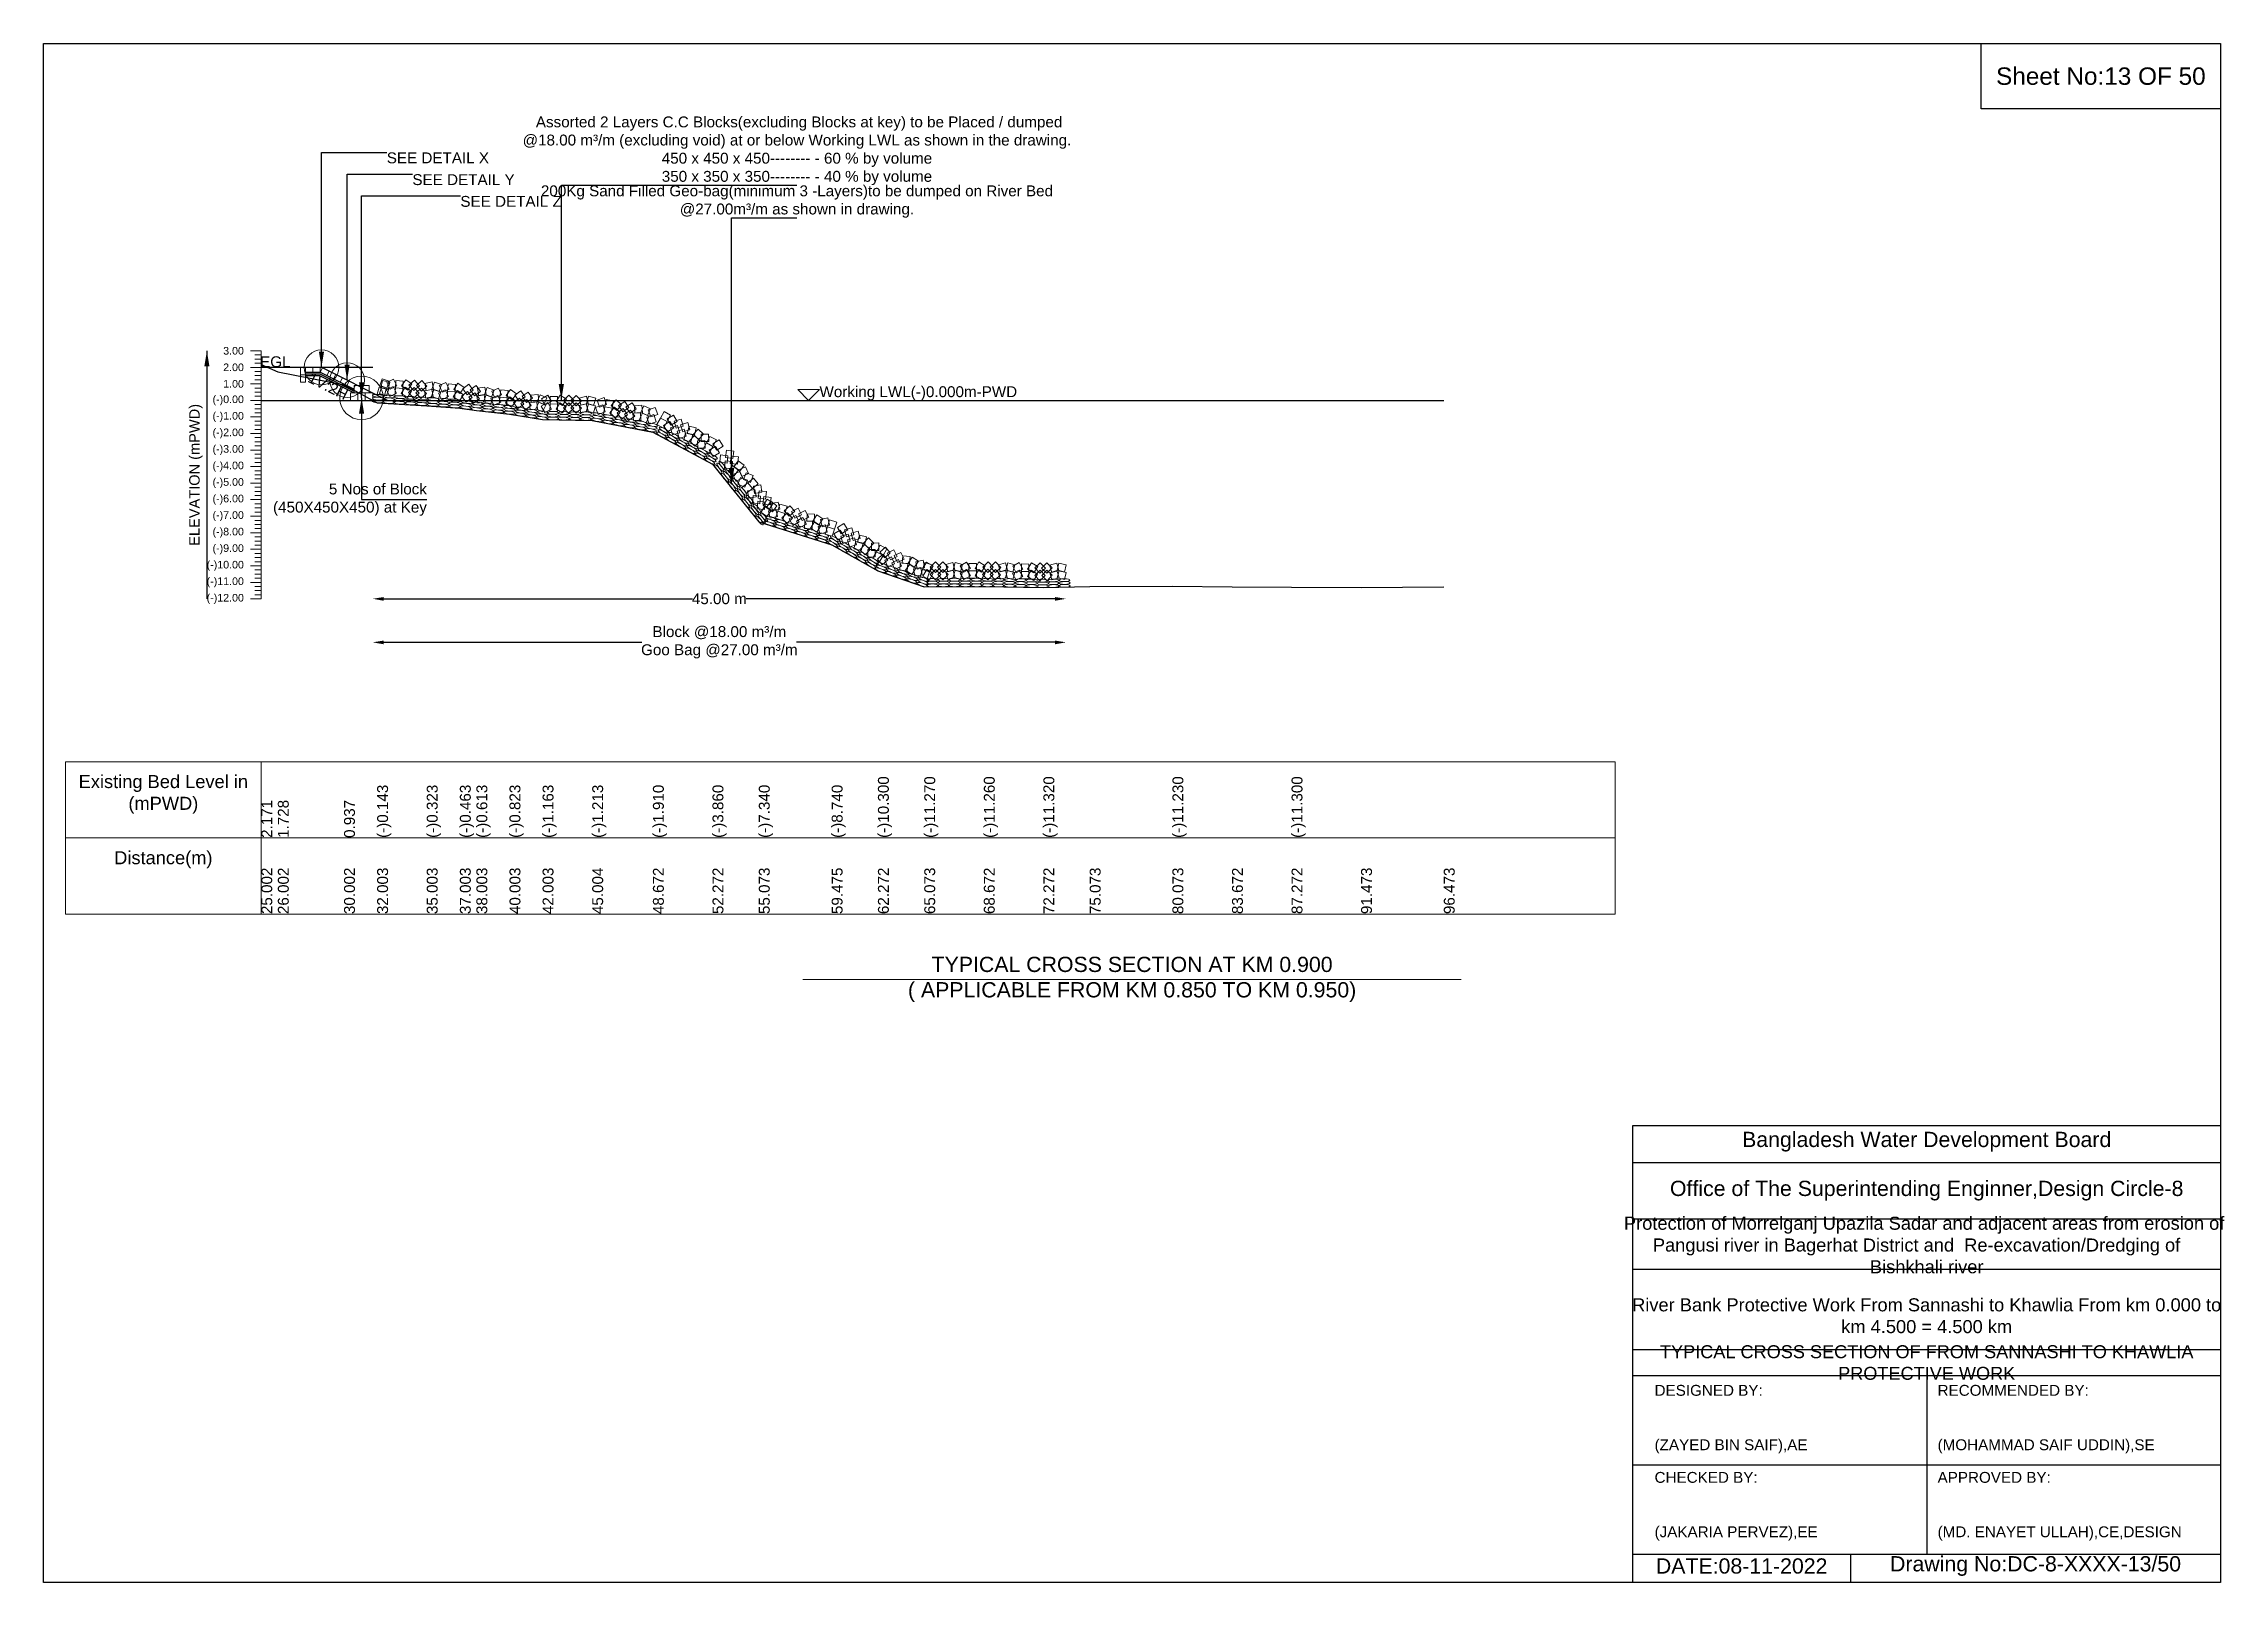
# Model space of a CAD drawing. Header units: inches. Extents: x 89000 to 1304432, y -10828 to 220529.
# Drawn here: x 338979 to 348996, y 163409 to 170480 of the extents above; entities that cross this region are included whole.
import ezdxf

# ---------------------------------------------------------------- set-up
doc = ezdxf.new("R2010")
doc.units = ezdxf.units.IN
doc.header["$LTSCALE"] = 7
doc.header["$MEASUREMENT"] = 0
for name, color, linetype, lineweight in [('Cross section Data Border', 7, 'Continuous', 9), ('Cross Section Labels', 7, 'Continuous', 9), ('Existing_Bed_Level for Xsection', 7, 'Continuous', 25), ('Long Section Labels', 7, 'Continuous', 9)]:
    doc.layers.add(name, color=color, linetype=linetype, lineweight=lineweight)
doc.styles.get("Standard").update_dxf_attribs({"font": 'arial.ttf'})
doc.dimstyles.new('Appron Lebeling Style', dxfattribs={"dimtxt": 50, "dimasz": 50, "dimexe": 0.18, "dimexo": 0.0625, "dimgap": 0.09, "dimtad": 0, "dimtih": 1, "dimtoh": 1, "dimdec": 4, "dimzin": 0, "dimdsep": 46, "dimtxsty": 'Standard', "dimcen": 0.09, "dimse1": 1, "dimse2": 1, "dimadec": 0, "dimazin": 0, "dimtfac": 1, "dimtdec": 4, "dimtofl": 0, "dimtmove": 0, "dimatfit": 3, "dimfxl": 1, "dimtolj": 1, "dimtzin": 0, "dimarcsym": 0})
doc.dimstyles.get("Standard").update_dxf_attribs({"dimtxt": 0.18, "dimasz": 0.18, "dimexe": 0.18, "dimexo": 0.0625, "dimgap": 0.09, "dimtad": 0, "dimtih": 1, "dimtoh": 1, "dimdec": 4, "dimzin": 0, "dimdsep": 46, "dimtxsty": 'Standard', "dimcen": 0.09, "dimadec": 0, "dimazin": 0, "dimtfac": 1, "dimtdec": 4, "dimtofl": 0, "dimtmove": 0, "dimatfit": 3, "dimfxl": 1, "dimtolj": 1, "dimtzin": 0, "dimarcsym": 0})

msp = doc.modelspace()

# ---------------------------------------------------------------- texts
at = {"attachment_point": 5}
for s, insert, char_height in [('Sheet No:13 OF 50', (348429.0225, 170330.18743), 80), ('Bangladesh Water Development Board', (347629.0225, 165434.18743), 70), ('Office of The Superintending Enginner,Design Circle-8', (347629.0225, 165209.18743), 70)]:
    msp.add_mtext(s, dxfattribs=dict(at, insert=insert, char_height=char_height))
for s, insert, char_height, width, attachment_point in [('Protection of Morrelganj Upazila Sadar and adjacent areas from erosion of  Pangusi river in Bagerhat District and  Re-excavation/Dredging of     Bishkhali river', (347629.0225, 164959.18743), 60, 2800, 5), ('River Bank Protective Work From Sannashi to Khawlia From km 0.000 to km 4.500 = 4.500 km', (347629.0225, 164634.18743), 60, 2700, 5), ('TYPICAL CROSS SECTION OF FROM SANNASHI TO KHAWLIA PROTECTIVE WORK', (347629.0225, 164419.18743), 59.5765532, 2800, 5), ('DESIGNED BY:^J^J^J(ZAYED BIN SAIF),AE', (346379.0225, 164159.18743), 50, 1400, 4), ('RECOMMENDED BY:^J^J^J(MOHAMMAD SAIF UDDIN),SE', (347679.0225, 164159.18743), 50, 1400, 4), ('CHECKED BY:^J^J^J(JAKARIA PERVEZ),EE', (346379.0225, 163759.18743), 50, 1400, 4), ('APPROVED BY:^J^J^J(MD. ENAYET ULLAH),CE,DESIGN', (347679.0225, 163759.18743), 50, 1400, 4), ('DATE:08-11-2022', (346779.0225, 163484.18743), 70, 1400, 5), ('Drawing No:DC-8-XXXX-13/50', (348129.0225, 163484.18743), 70, 2200, 5)]:
    msp.add_mtext(s, dxfattribs=dict(insert=insert, char_height=char_height, width=width, attachment_point=attachment_point))
at = {"layer": 'Cross section Data Border', "char_height": 60, "width": 800, "attachment_point": 5}
for s, insert in [('Existing Bed Level in (mPWD)', (339529.0225, 167030.18743)), ('Distance(m)', (339529.0225, 166730.18743))]:
    msp.add_mtext(s, dxfattribs=dict(at, insert=insert))
at = {"layer": 'Cross Section Labels'}
for s, insert, char_height, attachment_point in [(' Assorted 2 Layers C.C Blocks(excluding Blocks at key) to be Placed / dumped^J@18.00 m³/m (excluding void) at or below Working LWL as shown in the drawing.^J450 x 450 x 450-------- - 60 % by volume^J350 x 350 x 350-------- - 40 % by volume', (342439.59928, 169830.18743), 50, 8), ('SEE DETAIL X', (340555.34549, 169980.18743), 50, 1), ('SEE DETAIL Y', (340673.14549, 169880.18743), 50, 1), ('200Kg Sand Filled Geo-bag(minimum 3 -Layers)to be dumped on River Bed^J@27.00m³/m as shown in drawing.', (342439.59928, 169680.18743), 50, 8), ('SEE DETAIL Z', (340893.54549, 169780.18743), 50, 1), ('EGL', (340113.16314, 168992.50743), 50, 9), ('Working LWL(-)0.000m-PWD', (342542.94549, 168840.50743), 50, 7), ('5 Nos of Block ^J(450X450X450) at Key', (340739.64549, 168384.50743), 50, 6), ('TYPICAL CROSS SECTION AT KM 0.900^J( APPLICABLE FROM KM 0.850 TO KM 0.950)', (343979.0225, 166180.18743), 70, 5)]:
    msp.add_mtext(s, dxfattribs=dict(at, insert=insert, char_height=char_height, attachment_point=attachment_point))
at = {"layer": 'Cross Section Labels', "insert": (340297.25137, 168929.06919), "char_height": 50, "attachment_point": 2, "rotation": 333.434948823}
msp.add_mtext('1V:2H', dxfattribs=at)
at = {"layer": 'Long Section Labels', "char_height": 35, "attachment_point": 6}
for s, insert in [('3.00', (339899.0225, 169068.50743)), ('2.00', (339899.0225, 168992.50743)), ('1.00', (339899.0225, 168916.50743)), ('(-)0.00', (339899.0225, 168840.50743)), ('(-)1.00', (339899.0225, 168764.50743)), ('(-)2.00', (339899.0225, 168688.50743)), ('(-)3.00', (339899.0225, 168612.50743)), ('(-)4.00', (339899.0225, 168536.50743)), ('(-)5.00', (339899.0225, 168460.50743)), ('(-)6.00', (339899.0225, 168384.50743)), ('(-)7.00', (339899.0225, 168308.50743)), ('(-)8.00', (339899.0225, 168232.50743)), ('(-)10.00', (339899.0225, 168080.50743)), ('(-)9.00', (339899.0225, 168156.50743)), ('(-)11.00', (339899.0225, 168004.50743)), ('(-)12.00', (339899.0225, 167928.50743))]:
    msp.add_mtext(s, dxfattribs=dict(at, insert=insert))
at = {"layer": 'Long Section Labels', "rotation": 90}
for s, insert, char_height, attachment_point in [('ELEVATION (mPWD)', (339679.0225, 168498.50743), 48, 5), ('(-)10.300', (342811.57467, 166830.18743), 50, 1), ('(-)11.270', (343024.38896, 166830.18743), 50, 1), ('(-)11.270', (343024.38896, 166830.18743), 50, 1), ('(-)11.270', (343024.38896, 166830.18743), 50, 1), ('(-)11.260', (343297.95806, 166830.18743), 50, 1), ('(-)11.260', (343297.95806, 166830.18743), 50, 1), ('(-)11.320', (343571.5723, 166830.18743), 50, 1), ('(-)11.320', (343571.5723, 166830.18743), 50, 1), ('(-)11.230', (344164.38306, 166830.18743), 50, 1), ('(-)11.300', (344711.56975, 166830.18743), 50, 1), ('2.171', (339979.0225, 166830.18743), 50, 1), ('1.728', (340055.01034, 166830.18743), 50, 1), ('0.937', (340359.05293, 166830.18743), 50, 1), ('(-)0.143', (340511.07424, 166830.18743), 50, 1), ('(-)0.323', (340739.08337, 166830.18743), 50, 1), ('(-)0.463', (340891.10467, 166830.18743), 50, 1), ('(-)0.613', (340967.09251, 166830.18743), 50, 1), ('(-)0.823', (341119.11381, 166830.18743), 50, 1), ('(-)1.163', (341271.13511, 166830.18743), 50, 1), ('(-)1.213', (341499.14425, 166830.18743), 50, 1), ('(-)1.910', (341777.95829, 166830.18743), 50, 1), ('(-)3.860', (342051.57796, 166830.18743), 50, 1), ('(-)7.340', (342264.39468, 166830.18743), 50, 1), ('(-)8.740', (342598.9635, 166830.18743), 50, 1), ('25.002', (339979.0225, 166480.18743), 50, 1), ('26.002', (340055.01034, 166480.18743), 50, 1), ('30.002', (340359.05293, 166480.18743), 50, 1), ('32.003', (340511.07424, 166480.18743), 50, 1), ('35.003', (340739.08337, 166480.18743), 50, 1), ('37.003', (340891.10467, 166480.18743), 50, 1), ('38.003', (340967.09251, 166480.18743), 50, 1), ('40.003', (341119.11381, 166480.18743), 50, 1), ('42.003', (341271.13511, 166480.18743), 50, 1), ('45.004', (341499.14425, 166480.18743), 50, 1), ('48.672', (341777.95829, 166480.18743), 50, 1), ('52.272', (342051.57796, 166480.18743), 50, 1), ('55.073', (342264.39468, 166480.18743), 50, 1), ('59.475', (342598.9635, 166480.18743), 50, 1), ('62.272', (342811.57467, 166480.18743), 50, 1), ('65.073', (343024.38896, 166480.18743), 50, 1), ('68.672', (343297.95806, 166480.18743), 50, 1), ('72.272', (343571.5723, 166480.18743), 50, 1), ('75.073', (343784.38477, 166480.18743), 50, 1), ('80.073', (344164.38306, 166480.18743), 50, 1), ('83.672', (344437.95795, 166480.18743), 50, 1), ('87.272', (344711.56975, 166480.18743), 50, 1), ('91.473', (345030.83507, 166480.18743), 50, 1), ('96.473', (345410.83105, 166480.18743), 50, 1)]:
    msp.add_mtext(s, dxfattribs=dict(at, insert=insert, char_height=char_height, attachment_point=attachment_point))

# ---------------------------------------------------------------- blocks, each defined once
blk = doc.blocks.new('*D19')
at = {"layer": 'Cross Section Labels', "color": 0, "lineweight": -2, "transparency": 16777216}
for p, q in [((340541, 167929), (341959, 167929)), ((343625, 167929), (342206, 167929))]:
    blk.add_line(p, q, dxfattribs=at)
at = {"layer": 'Cross Section Labels', "color": 0, "transparency": 16777216}
for points in [[(340541, 167937), (340541, 167920), (340491, 167929)], [(343625, 167937), (343625, 167920), (343675, 167929)]]:
    blk.add_solid(points, dxfattribs=at)
at = {"layer": 'Defpoints', "color": 0, "transparency": 16777216}
for p in [(340491, 168841), (343675, 167982), (343675, 167929)]:
    blk.add_point(p, dxfattribs=at)
at = {"layer": 'Cross Section Labels', "color": 0, "transparency": 16777216, "insert": (342083, 167929), "char_height": 50, "attachment_point": 5}
blk.add_mtext('\\A1;45.00 m', dxfattribs=at)
blk = doc.blocks.new('*D20')
at = {"layer": 'Cross Section Labels', "color": 0, "lineweight": -2, "transparency": 16777216}
for p, q in [((340541, 167729), (341727, 167729)), ((343625, 167729), (342438, 167729))]:
    blk.add_line(p, q, dxfattribs=at)
at = {"layer": 'Cross Section Labels', "color": 0, "transparency": 16777216}
for points in [[(340541, 167737), (340541, 167720), (340491, 167729)], [(343625, 167737), (343625, 167720), (343675, 167729)]]:
    blk.add_solid(points, dxfattribs=at)
at = {"layer": 'Defpoints', "color": 0, "transparency": 16777216}
for p in [(340491, 168841), (343675, 167982), (343675, 167729)]:
    blk.add_point(p, dxfattribs=at)
at = {"layer": 'Cross Section Labels', "color": 0, "transparency": 16777216, "insert": (342083, 167729), "char_height": 50, "attachment_point": 5}
blk.add_mtext('\\A1;Block @18.00 m³/m ^JGoo Bag @27.00 m³/m ', dxfattribs=at)

# ---------------------------------------------------------------- dimensions: what is measured, and where the dimension line sits
at = {"layer": 'Cross Section Labels'}
for base, text, picture, middle in [((343674.5167, 167928.50743), '45.00 m', '*D19', (342082.7311, 167928.50743)), ((343674.5167, 167728.50743), 'Block @18.00 m³/m ^JGoo Bag @27.00 m³/m ', '*D20', (342082.7311, 167728.50743))]:
    dim = msp.add_linear_dim(base=base, p1=(340490.94549, 168840.50743), p2=(343674.5167, 167982.39325), text=text, dimstyle='Appron Lebeling Style', dxfattribs=at)
    dim.commit()
    dim.dimension.update_dxf_attribs({"geometry": picture, "text_midpoint": middle})

# ---------------------------------------------------------------- linework, layer by layer
for points in [[(338979.0225, 170480.18743), (348979.0225, 170480.18743), (348979.0225, 163409.18743), (338979.0225, 163409.18743)], [(347879.0225, 170480.18743), (348979.0225, 170480.18743), (348979.0225, 170180.18743), (347879.0225, 170180.18743)]]:
    msp.add_lwpolyline(points, close=True)
for points in [[(346279.0225, 163409.18743), (346279.0225, 165509.18743), (348979.0225, 165509.18743)], [(346279.0225, 165339.18743), (348979.0225, 165339.18743)], [(346279.0225, 165079.18743), (348979.0225, 165079.18743)], [(346279.0225, 164849.18743), (348979.0225, 164849.18743)], [(346279.0225, 164479.18743), (348979.0225, 164479.18743)], [(346279.0225, 164359.18743), (348979.0225, 164359.18743)], [(347629.0225, 164359.18743), (347629.0225, 163539.18743)], [(346279.0225, 163949.18743), (348979.0225, 163949.18743)], [(346279.0225, 163539.18743), (348979.0225, 163539.18743)], [(347279.0225, 163539.18743), (347279.0225, 163409.18743)]]:
    msp.add_lwpolyline(points)
at = {"layer": 'Cross section Data Border'}
msp.add_lwpolyline([(339079.0225, 167180.18743), (346198.33345, 167180.18743), (346198.33345, 166480.18743), (339079.0225, 166480.18743)], close=True, dxfattribs=at)
for points in [[(339979.0225, 167180.18743), (339979.0225, 166480.18743)], [(339079.0225, 166830.18743), (346198.33345, 166830.18743)]]:
    msp.add_lwpolyline(points, dxfattribs=at)
at = {"layer": 'Cross Section Labels'}
msp.add_lwpolyline([(342492.94549, 168840.50743), (342542.94549, 168890.50743), (342442.94549, 168890.50743)], close=True, dxfattribs=at)
msp.add_lwpolyline([(342467.0225, 166180.18743), (343979.0225, 166180.18743), (345491.0225, 166180.18743)], dxfattribs=at)
for centre, radius in [((340255.34549, 168992.50743), 80), ((340373.14549, 168933.60743), 80), ((340439.64549, 168851.90743), 100)]:
    msp.add_circle(centre, radius, dxfattribs=at)
at = {"layer": 'Existing_Bed_Level for Xsection'}
for points in [[(339979.0225, 169005.50343), (340055.01034, 168971.83543), (340359.05293, 168911.71943), (340511.07424, 168829.63943), (340739.08337, 168815.95943), (340891.10467, 168805.31943), (340967.09251, 168793.91943), (341119.11381, 168777.95943), (341271.13511, 168752.11943), (341499.14425, 168748.31943), (341777.95829, 168695.34743), (342051.57796, 168547.14743), (342264.39468, 168282.66743), (342598.9635, 168176.26743), (342811.57467, 168057.70743), (343024.38896, 167983.98743), (343297.95806, 167984.74743), (343571.5723, 167980.18743), (343784.38477, 167984.74743), (344164.38306, 167987.02743), (344437.95795, 167983.98743), (344711.56975, 167981.70743), (345030.83507, 167980.18743), (345410.83105, 167983.98743)], [(340490.94549, 168992.50743), (339979.0225, 168992.50743)], [(340559.34549, 168840.50743), (340260.15961, 168990.10037), (340255.34549, 168992.50743), (340249.96314, 168992.50743), (340181.56314, 168992.50743)], [(340181.56314, 168969.70743), (340249.96314, 168969.70743), (340405.44549, 168891.96625)], [(340181.56314, 168962.10743), (340248.16902, 168962.10743), (340405.44549, 168883.46919)], [(340181.56314, 168954.50743), (340246.37491, 168954.50743), (340405.44549, 168874.97214)], [(339979.0225, 168840.50743), (345410.83105, 168840.50743)]]:
    msp.add_lwpolyline(points, dxfattribs=at)
at = {"layer": 'Long Section Labels'}
for points in [[(339979.0225, 169068.50743), (339929.0225, 169068.50743)], [(339979.0225, 169049.50743), (339949.0225, 169049.50743)], [(339979.0225, 169030.50743), (339949.0225, 169030.50743)], [(339979.0225, 169011.50743), (339949.0225, 169011.50743)], [(339979.0225, 167928.50743), (339979.0225, 168004.50743), (339979.0225, 168080.50743), (339979.0225, 168156.50743), (339979.0225, 168232.50743), (339979.0225, 168308.50743), (339979.0225, 168384.50743), (339979.0225, 168460.50743), (339979.0225, 168536.50743), (339979.0225, 168612.50743), (339979.0225, 168688.50743), (339979.0225, 168764.50743), (339979.0225, 168840.50743), (339979.0225, 168916.50743), (339979.0225, 168992.50743), (339979.0225, 169068.50743)], [(339979.0225, 168992.50743), (339929.0225, 168992.50743)], [(339979.0225, 168916.50743), (339929.0225, 168916.50743)], [(339979.0225, 168973.50743), (339949.0225, 168973.50743)], [(339979.0225, 168954.50743), (339949.0225, 168954.50743)], [(339979.0225, 168935.50743), (339949.0225, 168935.50743)], [(339979.0225, 168897.50743), (339949.0225, 168897.50743)], [(339979.0225, 168840.50743), (339929.0225, 168840.50743)], [(339979.0225, 168878.50743), (339949.0225, 168878.50743)], [(339979.0225, 168859.50743), (339949.0225, 168859.50743)], [(339979.0225, 168821.50743), (339949.0225, 168821.50743)], [(339979.0225, 168802.50743), (339949.0225, 168802.50743)], [(339979.0225, 168764.50743), (339929.0225, 168764.50743)], [(339979.0225, 168783.50743), (339949.0225, 168783.50743)], [(339979.0225, 168745.50743), (339949.0225, 168745.50743)], [(339979.0225, 168726.50743), (339949.0225, 168726.50743)], [(339979.0225, 168707.50743), (339949.0225, 168707.50743)], [(339979.0225, 168688.50743), (339929.0225, 168688.50743)], [(339979.0225, 168612.50743), (339929.0225, 168612.50743)], [(339979.0225, 168669.50743), (339949.0225, 168669.50743)], [(339979.0225, 168650.50743), (339949.0225, 168650.50743)], [(339979.0225, 168631.50743), (339949.0225, 168631.50743)], [(339979.0225, 168593.50743), (339949.0225, 168593.50743)], [(339979.0225, 168536.50743), (339929.0225, 168536.50743)], [(339979.0225, 168574.50743), (339949.0225, 168574.50743)], [(339979.0225, 168555.50743), (339949.0225, 168555.50743)], [(339979.0225, 168517.50743), (339949.0225, 168517.50743)], [(339979.0225, 168498.50743), (339949.0225, 168498.50743)], [(339979.0225, 168460.50743), (339929.0225, 168460.50743)], [(339979.0225, 168479.50743), (339949.0225, 168479.50743)], [(339979.0225, 168441.50743), (339949.0225, 168441.50743)], [(339979.0225, 168422.50743), (339949.0225, 168422.50743)], [(339979.0225, 168403.50743), (339949.0225, 168403.50743)], [(339979.0225, 168384.50743), (339929.0225, 168384.50743)], [(339979.0225, 168308.50743), (339929.0225, 168308.50743)], [(339979.0225, 168365.50743), (339949.0225, 168365.50743)], [(339979.0225, 168346.50743), (339949.0225, 168346.50743)], [(339979.0225, 168327.50743), (339949.0225, 168327.50743)], [(339979.0225, 168232.50743), (339929.0225, 168232.50743)], [(339979.0225, 168289.50743), (339949.0225, 168289.50743)], [(339979.0225, 168270.50743), (339949.0225, 168270.50743)], [(339979.0225, 168251.50743), (339949.0225, 168251.50743)], [(339979.0225, 168213.50743), (339949.0225, 168213.50743)], [(339979.0225, 168194.50743), (339949.0225, 168194.50743)], [(339979.0225, 168156.50743), (339929.0225, 168156.50743)], [(339979.0225, 168175.50743), (339949.0225, 168175.50743)], [(339979.0225, 168137.50743), (339949.0225, 168137.50743)], [(339979.0225, 168118.50743), (339949.0225, 168118.50743)], [(339979.0225, 168099.50743), (339949.0225, 168099.50743)], [(339979.0225, 168080.50743), (339929.0225, 168080.50743)], [(339979.0225, 168004.50743), (339929.0225, 168004.50743)], [(339979.0225, 168061.50743), (339949.0225, 168061.50743)], [(339979.0225, 168042.50743), (339949.0225, 168042.50743)], [(339979.0225, 168023.50743), (339949.0225, 168023.50743)], [(339979.0225, 167928.50743), (339929.0225, 167928.50743)], [(339979.0225, 167985.50743), (339949.0225, 167985.50743)], [(339979.0225, 167966.50743), (339949.0225, 167966.50743)], [(339979.0225, 167947.50743), (339949.0225, 167947.50743)]]:
    msp.add_lwpolyline(points, dxfattribs=at)
for points in [[(340181.56314, 168992.50743), (340158.76314, 168992.50743), (340158.76314, 168958.30743), (340181.56314, 168958.30743)], [(340181.56314, 168958.30743), (340158.76314, 168958.30743), (340158.76314, 168924.10743), (340181.56314, 168924.10743)], [(340215.76314, 168992.50743), (340181.56314, 168992.50743), (340181.56314, 168969.70743), (340215.76314, 168969.70743)], [(340249.96314, 168992.50743), (340215.76314, 168992.50743), (340215.76314, 168969.70743), (340249.96314, 168969.70743)], [(340290.74902, 168974.80566), (340260.15961, 168990.10037), (340249.96314, 168969.70743), (340280.55255, 168954.41272)], [(340321.33843, 168959.51096), (340290.74902, 168974.80566), (340280.55255, 168954.41272), (340311.14196, 168939.11802)], [(340351.92784, 168944.21625), (340321.33843, 168959.51096), (340311.14196, 168939.11802), (340341.73137, 168923.82331)], [(340382.51725, 168928.92155), (340351.92784, 168944.21625), (340341.73137, 168923.82331), (340372.32078, 168908.52861)], [(340413.10666, 168913.62684), (340382.51725, 168928.92155), (340372.32078, 168908.52861), (340402.91019, 168893.2339)], [(340439.64549, 168908.90743), (340405.44549, 168908.90743), (340405.44549, 168874.70743), (340439.64549, 168874.70743)], [(340473.84549, 168908.90743), (340439.64549, 168908.90743), (340439.64549, 168874.70743), (340473.84549, 168874.70743)], [(340553.11851, 168894.22437), (340519.84325, 168902.12355), (340511.94407, 168868.84829), (340545.21933, 168860.94911)], [(340564.42523, 168894.50801), (340531.98215, 168905.32868), (340521.16148, 168872.88561), (340553.60455, 168862.06493)], [(340566.47346, 168928.64662), (340534.03039, 168939.46729), (340523.20971, 168907.02422), (340555.65279, 168896.20354)], [(340569.36684, 168924.31809), (340536.09158, 168932.21727), (340528.1924, 168898.94201), (340561.46766, 168891.04283)], [(340584.59247, 168904.58624), (340553.99429, 168889.30908), (340569.27146, 168858.7109), (340599.86963, 168873.98807)], [(340586.6407, 168938.72485), (340556.04253, 168923.44769), (340571.31969, 168892.84951), (340601.91787, 168908.12668)], [(340629.164, 168895.64552), (340595.02538, 168897.69376), (340592.97715, 168863.55515), (340627.11576, 168861.50691)], [(340631.21223, 168929.78414), (340597.07362, 168931.83237), (340595.02538, 168897.69376), (340629.164, 168895.64552)], [(340668.89823, 168882.41512), (340640.34617, 168901.24115), (340621.52013, 168872.68909), (340650.0722, 168853.86305)], [(340670.94647, 168916.55373), (340642.3944, 168935.37976), (340623.56837, 168906.8277), (340652.12043, 168888.00166)], [(340680.80573, 168899.64293), (340655.20873, 168876.9618), (340677.88986, 168851.3648), (340703.48686, 168874.04594)], [(340682.85396, 168933.78154), (340657.25696, 168911.10041), (340679.9381, 168885.50341), (340705.53509, 168908.18455)], [(340737.62662, 168872.01692), (340714.92511, 168897.59585), (340689.34619, 168874.89434), (340712.0477, 168849.31541)], [(340739.67486, 168906.15553), (340716.97335, 168931.73446), (340691.39442, 168909.03295), (340714.09593, 168883.45403)], [(340764.08437, 168925.48672), (340730.51362, 168918.95643), (340737.04391, 168885.38568), (340770.61466, 168891.91597)], [(340806.41906, 168913.6438), (340774.08526, 168924.78676), (340762.9423, 168892.45296), (340795.2761, 168881.31)], [(340826.68558, 168923.52086), (340795.93691, 168908.54892), (340810.90886, 168877.80025), (340841.65753, 168892.77219)], [(340871.16594, 168914.13709), (340837.0494, 168916.52491), (340834.66158, 168882.40837), (340868.77812, 168880.02055)], [(340910.76657, 168900.51197), (340882.40324, 168919.62117), (340863.29403, 168891.25785), (340891.65736, 168872.14864)], [(340931.61252, 168914.76382), (340904.10113, 168894.44724), (340924.41771, 168866.93585), (340951.9291, 168887.25243)], [(340985.75346, 168882.19743), (340965.41498, 168909.69264), (340937.91978, 168889.35416), (340958.25825, 168861.85895)], [(341005.99412, 168901.45096), (340972.21688, 168896.09015), (340977.57769, 168862.31292), (341011.35492, 168867.67373)], [(341047.8921, 168888.14537), (341015.96467, 168900.4042), (341003.70584, 168868.47677), (341035.63327, 168856.21794)], [(341068.48933, 168897.31285), (341037.23939, 168883.41749), (341051.13475, 168852.16754), (341082.38469, 168866.0629)], [(340422.54549, 168874.70743), (340388.34549, 168874.70743), (340388.34549, 168840.50743), (340422.54549, 168840.50743)], [(340456.74549, 168874.70743), (340422.54549, 168874.70743), (340422.54549, 168840.50743), (340456.74549, 168840.50743)], [(340490.94549, 168874.70743), (340456.74549, 168874.70743), (340456.74549, 168840.50743), (340490.94549, 168840.50743)], [(340761.69655, 168891.37018), (340728.1258, 168884.83989), (340734.65608, 168851.26914), (340768.22684, 168857.79943)], [(340804.03123, 168879.52726), (340771.69744, 168890.67022), (340760.55448, 168858.33642), (340792.88828, 168847.19346)], [(340824.29776, 168889.40432), (340793.54909, 168874.43238), (340808.52103, 168843.68371), (340839.26971, 168858.65565)], [(340868.77812, 168880.02055), (340834.66158, 168882.40837), (340832.27376, 168848.29183), (340866.3903, 168845.90401)], [(340908.37874, 168866.39543), (340880.01542, 168885.50463), (340860.90621, 168857.14131), (340889.26954, 168838.0321)], [(340926.53849, 168880.94231), (340899.02709, 168860.62574), (340919.34367, 168833.11435), (340946.85506, 168853.43092)], [(340980.67942, 168848.37593), (340960.34094, 168875.87113), (340932.84574, 168855.53266), (340953.18422, 168828.03745)], [(341002.42324, 168867.43789), (340968.64601, 168862.07709), (340974.00682, 168828.29985), (341007.78405, 168833.66066)], [(341044.32123, 168854.1323), (341012.3938, 168866.39113), (341000.13497, 168834.4637), (341032.0624, 168822.20487)], [(341064.91846, 168863.29978), (341033.66852, 168849.40442), (341047.56388, 168818.15448), (341078.81382, 168832.04984)], [(341109.04621, 168852.37735), (341075.03314, 168855.94823), (341071.46227, 168821.93516), (341105.47534, 168818.36428)], [(341112.61708, 168886.39042), (341078.60401, 168889.9613), (341075.03314, 168855.94823), (341109.04621, 168852.37735)], [(341148.14991, 168837.38556), (341120.46713, 168857.46799), (341100.3847, 168829.78521), (341128.06748, 168809.70278)], [(341151.72078, 168871.39863), (341124.038, 168891.48105), (341103.95558, 168863.79828), (341131.63835, 168843.71585)], [(341165.57973, 168851.25244), (341137.67833, 168831.47487), (341157.45591, 168803.57348), (341185.3573, 168823.35105)], [(341171.31071, 168884.96884), (341143.40932, 168865.19127), (341163.18689, 168837.28988), (341191.08828, 168857.06745)], [(341219.07693, 168817.63905), (341199.27714, 168845.52468), (341171.39151, 168825.7249), (341191.19129, 168797.83927)], [(341224.80791, 168851.35545), (341205.00813, 168879.24109), (341177.1225, 168859.4413), (341196.92228, 168831.55567)], [(341244.37693, 168834.57487), (341210.32674, 168831.3773), (341213.52431, 168797.32711), (341247.5745, 168800.52468)], [(341250.10792, 168868.29127), (341216.05773, 168865.0937), (341219.2553, 168831.04351), (341253.30549, 168834.24108)], [(341285.34192, 168818.62651), (341254.26052, 168832.8949), (341239.99213, 168801.8135), (341271.07353, 168787.54511)], [(341291.0729, 168852.34291), (341259.99151, 168866.6113), (341245.72312, 168835.5299), (341276.80451, 168821.26152)], [(341294.84063, 168830.95063), (341264.93178, 168814.36446), (341281.51796, 168784.45562), (341311.4268, 168801.04179)], [(341295.41052, 168865.14588), (341265.50168, 168848.55971), (341282.08786, 168818.65087), (341311.9967, 168835.23704)], [(341339.75712, 168823.9459), (341305.56187, 168824.5158), (341304.99197, 168790.32055), (341339.18722, 168789.75065)], [(341340.32702, 168858.14116), (341306.13176, 168858.71105), (341305.56187, 168824.5158), (341339.75712, 168823.9459)], [(341380.02637, 168812.44629), (341350.68683, 168830.0199), (341333.11322, 168800.68037), (341362.45276, 168783.10676)], [(341380.59626, 168846.64154), (341351.25673, 168864.21515), (341333.68312, 168834.87562), (341363.02266, 168817.30201)], [(341391.17765, 168830.17296), (341366.58551, 168806.40604), (341390.35244, 168781.8139), (341414.94458, 168805.58083)], [(341391.74755, 168864.36821), (341367.15541, 168840.60129), (341390.92234, 168816.00915), (341415.51448, 168839.77608)], [(341449.14015, 168805.03018), (341425.35365, 168829.60339), (341400.78044, 168805.81688), (341424.56695, 168781.24368)], [(341449.71005, 168839.22543), (341425.92355, 168863.79864), (341401.35034, 168840.01214), (341425.13684, 168815.43893)], [(341471.59022, 168825.59487), (341438.41431, 168817.28831), (341446.72087, 168784.1124), (341479.89678, 168792.41896)], [(341472.16012, 168859.79012), (341438.98421, 168851.48356), (341447.29077, 168818.30765), (341480.46668, 168826.61421)], [(341514.49487, 168816.02035), (341481.61418, 168825.42781), (341472.20673, 168792.54712), (341505.08742, 168783.13966)], [(341515.06477, 168850.2156), (341482.18408, 168859.62306), (341472.77662, 168826.74237), (341505.65731, 168817.33492)], [(341547.08463, 168819.84351), (341514.78858, 168808.59162), (341526.04047, 168776.29557), (341558.33652, 168787.54746)], [(341553.46812, 168853.44249), (341521.17206, 168842.1906), (341532.42396, 168809.89454), (341564.72001, 168821.14644)], [(341590.15276, 168805.2938), (341556.55378, 168811.67729), (341550.1703, 168778.07831), (341583.76927, 168771.69483)], [(341596.53624, 168838.89278), (341562.93727, 168845.27626), (341556.55378, 168811.67729), (341590.15276, 168805.2938)], [(341627.87621, 168787.10605), (341601.95702, 168809.41828), (341579.64479, 168783.49909), (341605.56398, 168761.18686)], [(341634.2597, 168820.70503), (341608.34051, 168843.01726), (341586.02828, 168817.09807), (341611.94747, 168794.78584)], [(341641.88274, 168802.67535), (341613.60321, 168783.44235), (341632.83621, 168755.16283), (341661.11574, 168774.39583)], [(341648.26623, 168836.27433), (341619.9867, 168817.04133), (341639.2197, 168788.7618), (341667.49923, 168807.9948)], [(341694.71831, 168768.03126), (341675.4628, 168796.29546), (341647.19859, 168777.03995), (341666.45411, 168748.77575)], [(341701.1018, 168801.63024), (341681.84628, 168829.89444), (341653.58208, 168810.63893), (341672.83759, 168782.37472)], [(341726.72534, 168818.07245), (341692.61956, 168815.53552), (341695.15649, 168781.42975), (341729.26226, 168783.96667)], [(341767.37347, 168801.333), (341736.57451, 168816.2012), (341721.7063, 168785.40223), (341752.50527, 168770.53403)], [(341788.66094, 168808.7581), (341756.36489, 168797.50621), (341767.61678, 168765.21016), (341799.91283, 168776.46205)], [(341720.34185, 168784.47347), (341686.23608, 168781.93655), (341688.773, 168747.83077), (341722.87878, 168750.3677)], [(341760.98999, 168767.73402), (341730.19102, 168782.60223), (341715.32282, 168751.80326), (341746.12179, 168736.93505)], [(341782.27746, 168775.15913), (341749.98141, 168763.90723), (341761.2333, 168731.61118), (341793.52935, 168742.86308)], [(341842.93061, 168743.13112), (341812.85833, 168759.4191), (341796.57035, 168729.34682), (341826.64263, 168713.05884)], [(341859.21858, 168773.20339), (341829.14631, 168789.49137), (341812.85833, 168759.4191), (341842.93061, 168743.13112)], [(341873.34677, 168714.34379), (341855.42996, 168743.47501), (341826.29874, 168725.55819), (341844.21555, 168696.42698)], [(341889.63475, 168744.41606), (341871.71794, 168773.54728), (341842.58672, 168755.63047), (341860.50353, 168726.49925)], [(341891.42084, 168724.92274), (341858.63531, 168715.18882), (341868.36922, 168682.40329), (341901.15475, 168692.13721)], [(341907.70881, 168754.99501), (341874.92329, 168745.26109), (341884.6572, 168712.47557), (341917.44273, 168722.20948)], [(341931.2362, 168675.86616), (341921.47618, 168708.64393), (341888.69841, 168698.88391), (341898.45843, 168666.10614)], [(341947.52418, 168705.93844), (341937.76416, 168738.71621), (341904.98639, 168728.95618), (341914.74641, 168696.17842)], [(341976.93148, 168713.82023), (341943.66666, 168721.76326), (341935.72364, 168688.49844), (341968.98846, 168680.55541)], [(342010.57407, 168685.52435), (341985.74684, 168709.04559), (341962.2256, 168684.21836), (341987.05283, 168660.69712)], [(341960.64351, 168683.74795), (341927.37869, 168691.69098), (341919.43566, 168658.42616), (341952.70048, 168650.48313)], [(341994.28609, 168655.45208), (341969.45886, 168678.97331), (341945.93762, 168654.14608), (341970.76485, 168630.62484)], [(342016.82315, 168656.05998), (341982.63525, 168655.15012), (341983.54512, 168620.96222), (342017.73301, 168621.87209)], [(342033.11113, 168686.13226), (341998.92323, 168685.22239), (341999.8331, 168651.0345), (342034.02099, 168651.94436)], [(342053.43654, 168629.11527), (342023.36426, 168645.40325), (342007.07628, 168615.33097), (342037.14856, 168599.043)], [(342069.72451, 168659.18755), (342039.65224, 168675.47552), (342023.36426, 168645.40325), (342053.43654, 168629.11527)], [(342083.8527, 168600.32794), (342065.93589, 168629.45916), (342036.80467, 168611.54235), (342054.72148, 168582.41113)], [(342100.14068, 168630.40022), (342082.22387, 168659.53143), (342053.09265, 168641.61462), (342071.00946, 168612.4834)], [(342149.30193, 168607.93296), (342115.302, 168611.62686), (342111.60811, 168577.62693), (342145.60803, 168573.93303)], [(342122.65691, 168586.49275), (342088.65698, 168590.18665), (342084.96308, 168556.18672), (342118.96301, 168552.49282)], [(342140.41822, 168525.85987), (342144.08504, 168559.86273), (342110.08219, 168563.52955), (342106.41536, 168529.52669)], [(342170.58661, 168521.76343), (342142.97667, 168541.94588), (342122.79422, 168514.33594), (342150.40416, 168494.15349)], [(342167.06325, 168547.30008), (342170.73007, 168581.30294), (342136.72721, 168584.96976), (342133.06039, 168550.9669)], [(342190.6787, 168482.66371), (342176.87157, 168513.95274), (342145.58254, 168500.1456), (342159.38968, 168468.85658)], [(342197.23163, 168543.20364), (342169.62169, 168563.38609), (342149.43925, 168535.77615), (342177.04919, 168515.5937)], [(342217.32373, 168504.10392), (342203.51659, 168535.39295), (342172.22757, 168521.58581), (342186.03471, 168490.29679)], [(342238.34443, 168495.95415), (342206.46155, 168508.32841), (342194.08729, 168476.44553), (342225.97017, 168464.07128)], [(342211.6994, 168474.51394), (342179.81653, 168486.8882), (342167.44227, 168455.00532), (342199.32514, 168442.63107)], [(342235.05366, 168435.5122), (342213.61345, 168462.15722), (342186.96843, 168440.71701), (342208.40864, 168414.07199)], [(342251.98011, 168397.20621), (342246.71462, 168430.99844), (342212.9224, 168425.73295), (342218.18789, 168391.94072)], [(342261.69869, 168456.95241), (342240.25848, 168483.59743), (342213.61345, 168462.15722), (342235.05366, 168435.5122)], [(342272.73838, 168399.97757), (342238.73845, 168403.67147), (342235.04455, 168369.67154), (342269.04448, 168365.97764)], [(342278.62514, 168418.64642), (342273.35965, 168452.43865), (342239.56742, 168447.17316), (342244.83291, 168413.38093)], [(342299.3834, 168421.41778), (342265.38348, 168425.11168), (342261.68958, 168391.11175), (342295.68951, 168387.41785)], [(342317.14472, 168360.7849), (342320.81154, 168394.78776), (342286.80868, 168398.45458), (342283.14186, 168364.45172)], [(342290.49969, 168339.34469), (342294.16652, 168373.34755), (342260.16366, 168377.01437), (342256.49683, 168343.01151)], [(342320.66808, 168335.24825), (342293.05814, 168355.4307), (342272.87569, 168327.82076), (342300.48563, 168307.63831)], [(342320.60054, 168336.09336), (342291.80581, 168354.5461), (342273.35308, 168325.75137), (342302.14781, 168307.29863)], [(342330.96536, 168368.68493), (342302.17063, 168387.13767), (342283.71789, 168358.34294), (342312.51262, 168339.8902)], [(342347.3131, 168356.68846), (342319.70316, 168376.87091), (342299.52072, 168349.26097), (342327.13066, 168329.07852)], [(342342.62454, 168340.9133), (342309.21263, 168333.61371), (342316.51222, 168300.2018), (342349.92414, 168307.50139)], [(342352.98936, 168373.50487), (342319.57744, 168366.20528), (342326.87703, 168332.79337), (342360.28895, 168340.09296)], [(342383.63815, 168321.30612), (342351.04658, 168331.67093), (342340.68176, 168299.07936), (342373.27334, 168288.71454)], [(342394.00296, 168353.89769), (342361.41139, 168364.2625), (342351.04658, 168331.67093), (342383.63815, 168321.30612)], [(342418.90954, 168298.72776), (342395.85169, 168323.98594), (342370.59352, 168300.92808), (342393.65137, 168275.66991)], [(342429.27436, 168331.31933), (342406.2165, 168356.57751), (342380.95833, 168333.51966), (342404.01618, 168308.26148)], [(342434.68131, 168312.50591), (342404.3003, 168296.80131), (342420.0049, 168266.42031), (342450.38591, 168282.1249)], [(342445.04612, 168345.09749), (342414.66511, 168329.39289), (342430.36971, 168299.01188), (342460.75072, 168314.71648)], [(342482.98331, 168271.77844), (342467.25453, 168302.14693), (342436.88604, 168286.41815), (342452.61482, 168256.04966)], [(342493.34813, 168304.37002), (342477.61934, 168334.73851), (342447.25085, 168319.00972), (342462.97964, 168288.64123)], [(342520.75778, 168317.62231), (342486.59381, 168319.19177), (342485.02434, 168285.02781), (342519.18831, 168283.45834)], [(342559.10637, 168296.13124), (342530.31164, 168314.58398), (342511.8589, 168285.78925), (342540.65363, 168267.33651)], [(342581.13037, 168300.95118), (342547.71846, 168293.65159), (342555.01805, 168260.23968), (342588.42996, 168267.53927)], [(342510.39297, 168285.03073), (342476.229, 168286.6002), (342474.65953, 168252.43623), (342508.8235, 168250.86676)], [(342548.74156, 168263.53967), (342519.94683, 168281.9924), (342501.49409, 168253.19767), (342530.28882, 168234.74494)], [(342570.76556, 168268.35961), (342537.35364, 168261.06002), (342544.65323, 168227.6481), (342578.06515, 168234.94769)], [(342611.77916, 168248.75242), (342579.18759, 168259.11724), (342568.82278, 168226.52566), (342601.41435, 168216.16085)], [(342622.14398, 168281.344), (342589.5524, 168291.70881), (342579.18759, 168259.11724), (342611.77916, 168248.75242)], [(342656.03766, 168215.58126), (342638.48038, 168244.93057), (342609.13107, 168227.37329), (342626.68836, 168198.02398)], [(342672.69416, 168245.451), (342655.13687, 168274.80031), (342625.78757, 168257.24302), (342643.34485, 168227.89372)], [(342674.24044, 168225.93719), (342641.3377, 168216.60711), (342650.66778, 168183.70438), (342683.57051, 168193.03446)], [(342690.89693, 168255.80692), (342657.9942, 168246.47685), (342667.32427, 168213.57412), (342700.227, 168222.90419)], [(342713.44963, 168176.39478), (342704.09335, 168209.29007), (342671.19806, 168199.9338), (342680.55434, 168167.03851)], [(342730.10612, 168206.26452), (342720.74985, 168239.15981), (342687.85456, 168229.80354), (342697.21083, 168196.90825)], [(342759.60811, 168213.78415), (342726.44347, 168222.13557), (342718.09204, 168188.97093), (342751.25669, 168180.6195)], [(342792.90025, 168185.07677), (342768.3641, 168208.90148), (342744.53938, 168184.36533), (342769.07554, 168160.54061)], [(342742.95162, 168183.91441), (342709.78698, 168192.26583), (342701.43555, 168159.10119), (342734.6002, 168150.74976)], [(342776.24376, 168155.20703), (342751.7076, 168179.03174), (342727.88289, 168154.49559), (342752.41904, 168130.67087)], [(342798.78659, 168155.53779), (342764.59009, 168155.04834), (342765.07954, 168120.85184), (342799.27604, 168121.34129)], [(342815.44308, 168185.40753), (342781.24658, 168184.91808), (342781.73603, 168150.72158), (342815.93253, 168151.21103)], [(342835.06592, 168128.14495), (342805.19618, 168144.80144), (342788.53969, 168114.9317), (342818.40942, 168098.27521)], [(342851.72241, 168158.01469), (342821.85267, 168174.67118), (342805.19618, 168144.80144), (342835.06592, 168128.14495)], [(342857.11006, 168107.68904), (342834.70532, 168133.5283), (342808.86605, 168111.12356), (342831.2708, 168085.28429)], [(342868.3045, 168140.00505), (342845.89975, 168165.84431), (342820.06049, 168143.43957), (342842.46523, 168117.6003)], [(342873.22883, 168121.05957), (342842.45635, 168106.13662), (342857.37931, 168075.36414), (342888.15178, 168090.2871)], [(342884.42327, 168153.37559), (342853.65079, 168138.45263), (342868.57374, 168107.68015), (342899.34622, 168122.60311)], [(342920.4741, 168079.11086), (342905.52664, 168109.87144), (342874.76606, 168094.92398), (342889.71351, 168064.1634)], [(342931.66854, 168111.42687), (342916.72108, 168142.18745), (342885.9605, 168127.23999), (342900.90795, 168096.47941)], [(342948.21351, 168091.65825), (342914.10082, 168094.10041), (342911.65866, 168059.98771), (342945.77136, 168057.54556)], [(342959.40795, 168123.97426), (342925.29526, 168126.41642), (342922.8531, 168092.30372), (342956.9658, 168089.86157)], [(342997.19472, 168101.51006), (342968.88103, 168120.69274), (342949.69836, 168092.37905), (342978.01204, 168073.19637)], [(343019.33472, 168105.76552), (342985.74715, 168099.32229), (342992.19038, 168065.73472), (343025.77795, 168072.17795)], [(343059.83378, 168085.11647), (343027.51777, 168096.3109), (343016.32333, 168063.99489), (343048.63935, 168052.80045)], [(343064.96689, 168080.43355), (343035.29125, 168097.43343), (343018.29136, 168067.75779), (343047.967, 168050.7579)], [(343075.77144, 168098.37366), (343051.64601, 168074.13313), (343075.88655, 168050.0077), (343100.01198, 168074.24823)], [(343134.21179, 168074.3625), (343109.95205, 168098.46862), (343085.84593, 168074.20888), (343110.10567, 168050.10276)], [(343156.25782, 168095.35976), (343123.24967, 168086.40979), (343132.19964, 168053.40164), (343165.20779, 168062.35161)], [(343199.3405, 168086.62118), (343166.28313, 168095.38761), (343157.51669, 168062.33024), (343190.57406, 168053.56381)], [(343218.83658, 168097.94334), (343189.25584, 168080.77883), (343206.42035, 168051.1981), (343236.00108, 168068.36261)], [(343304.36597, 168081.09862), (343274.69032, 168098.09851), (343257.69043, 168068.42286), (343287.36608, 168051.42298)], [(343317.38921, 168098.68251), (343292.79708, 168074.91557), (343316.56401, 168050.32344), (343341.15614, 168074.09037)], [(343375.35171, 168073.53974), (343351.56521, 168098.11293), (343326.99201, 168074.32643), (343350.77852, 168049.75323)], [(343397.80179, 168094.10443), (343364.62588, 168085.79786), (343372.93244, 168052.62195), (343406.10835, 168060.92852)], [(343440.70644, 168084.52992), (343407.82575, 168093.93737), (343398.41829, 168061.05668), (343431.29898, 168051.64923)], [(343460.41895, 168095.47092), (343430.51011, 168078.88474), (343447.09629, 168048.9759), (343477.00513, 168065.56208)], [(343545.60469, 168076.96659), (343516.26515, 168094.5402), (343498.69155, 168065.20066), (343528.03109, 168047.62706)], [(343556.75597, 168094.69327), (343532.16384, 168070.92634), (343555.93077, 168046.3342), (343580.5229, 168070.10113)], [(343611.28432, 168071.12865), (343586.57934, 168094.77826), (343562.92973, 168070.07328), (343587.63471, 168046.42367)], [(343632.93502, 168092.53331), (343600.09948, 168082.96946), (343609.66333, 168050.13392), (343642.49887, 168059.69777)], [(343676.17314, 168084.59951), (343642.95807, 168092.74807), (343634.80951, 168059.533), (343668.02458, 168051.38444)], [(342986.00028, 168069.19405), (342957.68659, 168088.37673), (342938.50392, 168060.06304), (342966.81761, 168040.88036)], [(343008.14028, 168073.4495), (342974.55271, 168067.00628), (342980.99594, 168033.41871), (343014.58351, 168039.86194)], [(343048.63935, 168052.80045), (343016.32333, 168063.99489), (343005.1289, 168031.67888), (343037.44491, 168020.48444)], [(343065.0619, 168046.23368), (343035.38626, 168063.23357), (343018.38637, 168033.55792), (343048.06201, 168016.55804)], [(343075.86645, 168064.17379), (343051.74102, 168039.93326), (343075.98156, 168015.80783), (343100.10699, 168040.04836)], [(343134.3068, 168040.16263), (343110.04706, 168064.26875), (343085.94094, 168040.00901), (343110.20068, 168015.90289)], [(343156.35283, 168061.15989), (343123.34468, 168052.20992), (343132.29465, 168019.20177), (343165.3028, 168028.15174)], [(343199.43551, 168052.42131), (343166.37814, 168061.18774), (343157.6117, 168028.13038), (343190.66907, 168019.36394)], [(343218.93159, 168063.74347), (343189.35086, 168046.57897), (343206.51536, 168016.99823), (343236.09609, 168034.16274)], [(343263.88076, 168091.81317), (343229.68089, 168091.71816), (343229.7759, 168057.51829), (343263.97577, 168057.6133)], [(343263.97577, 168057.6133), (343229.7759, 168057.51829), (343229.87091, 168023.31842), (343264.07078, 168023.41343)], [(343304.46098, 168046.89875), (343274.78533, 168063.89864), (343257.78545, 168034.22299), (343287.46109, 168017.22311)], [(343316.81932, 168064.48725), (343292.22719, 168040.72032), (343315.99412, 168016.12819), (343340.58625, 168039.89512)], [(343374.78182, 168039.34448), (343350.99532, 168063.91768), (343326.42212, 168040.13118), (343350.20862, 168015.55798)], [(343397.23189, 168059.90918), (343364.05598, 168051.60261), (343372.36255, 168018.4267), (343405.53846, 168026.73327)], [(343440.13655, 168050.33467), (343407.25585, 168059.74212), (343397.8484, 168026.86143), (343430.72909, 168017.45398)], [(343459.84905, 168061.27567), (343429.94022, 168044.68949), (343446.5264, 168014.78065), (343476.43523, 168031.36683)], [(343504.76555, 168054.27095), (343470.5703, 168054.84084), (343470.00041, 168020.64559), (343504.19566, 168020.07569)], [(343505.33544, 168088.4662), (343471.14019, 168089.03609), (343470.5703, 168054.84084), (343504.76555, 168054.27095)], [(343545.0348, 168042.77134), (343515.69526, 168060.34494), (343498.12166, 168031.00541), (343527.4612, 168013.4318)], [(343556.18608, 168060.49802), (343531.59395, 168036.73108), (343555.36088, 168012.13895), (343579.95301, 168035.90588)], [(343612.01696, 168036.9365), (343587.31198, 168060.58611), (343563.66238, 168035.88113), (343588.36736, 168012.23152)], [(343633.66767, 168058.34116), (343600.83213, 168048.77731), (343610.39598, 168015.94177), (343643.23152, 168025.50561)], [(343676.90579, 168050.40736), (343643.69072, 168058.55592), (343635.54216, 168025.34085), (343668.75723, 168017.19229)]]:
    msp.add_lwpolyline(points, close=True, dxfattribs=at)
for centre, major_axis in [((340513.87427, 168835.94305), (25.2474, -1.51478)), ((340514.64805, 168848.83986), (25.2474, -1.51478)), ((340515.42183, 168861.73666), (25.2474, -1.51478)), ((340564.36907, 168832.91348), (25.2474, -1.51478)), ((340565.14285, 168845.81029), (25.2474, -1.51478)), ((340565.91663, 168858.7071), (25.2474, -1.51478)), ((340614.86387, 168829.88391), (25.2474, -1.51478)), ((340615.63765, 168842.78072), (25.2474, -1.51478)), ((340616.41143, 168855.67753), (25.2474, -1.51478)), ((340665.35867, 168826.85435), (25.2474, -1.51478)), ((340666.13245, 168839.75116), (25.2474, -1.51478)), ((340666.90622, 168852.64797), (25.2474, -1.51478)), ((340715.85347, 168823.82478), (25.2474, -1.51478)), ((340716.62724, 168836.72159), (25.2474, -1.51478)), ((340717.40102, 168849.6184), (25.2474, -1.51478)), ((340766.39503, 168820.52368), (25.23108, -1.76593)), ((340767.2971, 168833.41215), (25.23108, -1.76593)), ((340768.19917, 168846.30062), (25.23108, -1.76593)), ((340816.85719, 168816.99183), (25.23108, -1.76593)), ((340817.75925, 168829.8803), (25.23108, -1.76593)), ((340818.66132, 168842.76877), (25.23108, -1.76593)), ((340867.31934, 168813.45997), (25.23108, -1.76593)), ((340868.22141, 168826.34844), (25.23108, -1.76593)), ((340869.12347, 168839.23691), (25.23108, -1.76593)), ((340918.06209, 168807.80746), (25.01288, -3.75253)), ((340919.97895, 168820.58447), (25.01288, -3.75253)), ((340921.89581, 168833.36149), (25.01288, -3.75253)), ((340967.80413, 168800.34022), (25.15455, -2.64086)), ((340969.15313, 168813.1896), (25.15455, -2.64086)), ((340970.50212, 168826.03898), (25.15455, -2.64086)), ((341018.11324, 168795.0585), (25.15455, -2.64086)), ((341019.46224, 168807.90789), (25.15455, -2.64086)), ((341020.81123, 168820.75727), (25.15455, -2.64086)), ((341068.42235, 168789.77679), (25.15455, -2.64086)), ((341069.77134, 168802.62617), (25.15455, -2.64086)), ((341071.12034, 168815.47555), (25.15455, -2.64086)), ((341120.08045, 168797.34445), (25.15455, -2.64086)), ((341121.42945, 168810.19383), (25.15455, -2.64086)), ((341171.18404, 168788.7667), (24.93515, -4.23838)), ((341173.34908, 168801.504), (24.93515, -4.23838)), ((341223.21939, 168793.02724), (24.93515, -4.23838)), ((341118.73146, 168784.49507), (25.15455, -2.64086)), ((341169.019, 168776.02939), (24.93515, -4.23838)), ((341218.88931, 168767.55262), (24.93515, -4.23838)), ((341221.05435, 168780.28993), (24.93515, -4.23838)), ((341268.75961, 168759.07586), (24.93515, -4.23838)), ((341270.92465, 168771.81317), (24.93515, -4.23838)), ((341273.08969, 168784.55048), (24.93515, -4.23838)), ((341318.31421, 168757.79404), (25.28929, -0.42147)), ((341318.5295, 168770.71224), (25.28929, -0.42147)), ((341318.7448, 168783.63045), (25.28929, -0.42147)), ((341368.89278, 168756.95109), (25.28929, -0.42147)), ((341369.10808, 168769.8693), (25.28929, -0.42147)), ((341369.32337, 168782.78751), (25.28929, -0.42147)), ((341419.47136, 168756.10815), (25.28929, -0.42147)), ((341419.68665, 168769.02636), (25.28929, -0.42147)), ((341419.90195, 168781.94456), (25.28929, -0.42147)), ((341470.04994, 168755.26521), (25.28929, -0.42147)), ((341470.26523, 168768.18342), (25.28929, -0.42147)), ((341470.48053, 168781.10162), (25.28929, -0.42147)), ((341521.35388, 168750.67537), (24.84831, -4.72094)), ((341523.76542, 168763.36831), (24.84831, -4.72094)), ((341526.17696, 168776.06126), (24.84831, -4.72094)), ((341571.0505, 168741.23348), (24.84831, -4.72094)), ((341573.46204, 168753.92643), (24.84831, -4.72094)), ((341575.87358, 168766.61938), (24.84831, -4.72094)), ((341620.74712, 168731.7916), (24.84831, -4.72094)), ((341623.15865, 168744.48455), (24.84831, -4.72094)), ((341625.57019, 168757.1775), (24.84831, -4.72094)), ((341670.44373, 168722.34972), (24.84831, -4.72094)), ((341672.85527, 168735.04267), (24.84831, -4.72094)), ((341675.26681, 168747.73561), (24.84831, -4.72094)), ((341720.14035, 168712.90784), (24.84831, -4.72094)), ((341722.55189, 168725.60079), (24.84831, -4.72094)), ((341724.96343, 168738.29373), (24.84831, -4.72094)), ((341769.83697, 168703.46596), (24.84831, -4.72094)), ((341772.24851, 168716.1589), (24.84831, -4.72094)), ((341774.66005, 168728.85185), (24.84831, -4.72094)), ((341817.16707, 168681.45757), (22.24012, -12.04586)), ((341823.3203, 168692.8182), (22.24012, -12.04586)), ((341829.47354, 168704.17884), (22.24012, -12.04586)), ((341873.95378, 168680.08711), (22.24012, -12.04586)), ((341861.64731, 168657.36584), (22.24012, -12.04586)), ((341867.80054, 168668.72647), (22.24012, -12.04586)), ((341906.12754, 168633.27411), (22.24012, -12.04586)), ((341912.28078, 168644.63474), (22.24012, -12.04586)), ((341918.43401, 168655.99538), (22.24012, -12.04586)), ((341950.60778, 168609.18238), (22.24012, -12.04586)), ((341956.76102, 168620.54302), (22.24012, -12.04586)), ((341962.91425, 168631.90365), (22.24012, -12.04586)), ((341995.08802, 168585.09065), (22.24012, -12.04586)), ((342001.24125, 168596.45129), (22.24012, -12.04586)), ((342007.39449, 168607.81192), (22.24012, -12.04586)), ((342051.87473, 168583.72019), (22.24012, -12.04586)), ((342039.56825, 168560.99892), (22.24012, -12.04586)), ((342045.72149, 168572.35956), (22.24012, -12.04586)), ((342077.56748, 168525.15327), (15.85623, -19.70548)), ((342087.63338, 168533.25291), (15.85623, -19.70548)), ((342097.69927, 168541.35254), (15.85623, -19.70548)), ((342109.27993, 168485.74232), (15.85623, -19.70548)), ((342119.34583, 168493.84195), (15.85623, -19.70548)), ((342129.41173, 168501.94159), (15.85623, -19.70548)), ((342140.99238, 168446.33137), (15.85623, -19.70548)), ((342151.05828, 168454.431), (15.85623, -19.70548)), ((342161.12418, 168462.53064), (15.85623, -19.70548)), ((342172.70484, 168406.92041), (15.85623, -19.70548)), ((342182.77073, 168415.02005), (15.85623, -19.70548)), ((342192.83663, 168423.11968), (15.85623, -19.70548)), ((342214.48319, 168375.60909), (15.85623, -19.70548)), ((342224.54909, 168383.70873), (15.85623, -19.70548)), ((342204.41729, 168367.50946), (15.85623, -19.70548)), ((342236.12974, 168328.09851), (15.85623, -19.70548)), ((342246.19564, 168336.19814), (15.85623, -19.70548)), ((342256.26154, 168344.29778), (15.85623, -19.70548)), ((342267.84219, 168288.68755), (15.85623, -19.70548)), ((342277.90809, 168296.78719), (15.85623, -19.70548)), ((342287.97399, 168304.88682), (15.85623, -19.70548)), ((342316.06459, 168286.57172), (24.10328, -7.66536)), ((342319.98019, 168298.88409), (24.10328, -7.66536)), ((342368.18675, 168283.55338), (24.10328, -7.66536)), ((342312.149, 168274.25934), (24.10328, -7.66536)), ((342360.35556, 168258.92863), (24.10328, -7.66536)), ((342364.27115, 168271.24101), (24.10328, -7.66536)), ((342408.56211, 168243.59792), (24.10328, -7.66536)), ((342412.47771, 168255.9103), (24.10328, -7.66536)), ((342416.39331, 168268.22267), (24.10328, -7.66536)), ((342456.76867, 168228.26721), (24.10328, -7.66536)), ((342460.68427, 168240.57959), (24.10328, -7.66536)), ((342464.59986, 168252.89196), (24.10328, -7.66536)), ((342504.97523, 168212.9365), (24.10328, -7.66536)), ((342508.89083, 168225.24888), (24.10328, -7.66536)), ((342512.80642, 168237.56125), (24.10328, -7.66536)), ((342553.18179, 168197.60579), (24.10328, -7.66536)), ((342557.09738, 168209.91817), (24.10328, -7.66536)), ((342561.01298, 168222.23054), (24.10328, -7.66536)), ((342602.53777, 168181.6708), (22.09033, -12.3184)), ((342608.83022, 168192.95492), (22.09033, -12.3184)), ((342615.12267, 168204.23904), (22.09033, -12.3184)), ((342659.30334, 168179.60224), (22.09033, -12.3184)), ((342646.71843, 168157.034), (22.09033, -12.3184)), ((342653.01088, 168168.31812), (22.09033, -12.3184)), ((342690.89909, 168132.39719), (22.09033, -12.3184)), ((342697.19155, 168143.68132), (22.09033, -12.3184)), ((342703.484, 168154.96544), (22.09033, -12.3184)), ((342735.07976, 168107.76039), (22.09033, -12.3184)), ((342741.37221, 168119.04451), (22.09033, -12.3184)), ((342747.66466, 168130.32864), (22.09033, -12.3184)), ((342779.26042, 168083.12359), (22.09033, -12.3184)), ((342785.55287, 168094.40771), (22.09033, -12.3184)), ((342791.84532, 168105.69184), (22.09033, -12.3184)), ((342831.58154, 168084.96), (23.89949, -8.27891)), ((342823.12352, 168060.54345), (23.89949, -8.27891)), ((342827.35253, 168072.75173), (23.89949, -8.27891)), ((342870.9225, 168043.98564), (23.89949, -8.27891)), ((342875.15151, 168056.19391), (23.89949, -8.27891)), ((342879.38052, 168068.40218), (23.89949, -8.27891)), ((342918.72147, 168027.42782), (23.89949, -8.27891)), ((342922.95048, 168039.63609), (23.89949, -8.27891)), ((342927.17949, 168051.84436), (23.89949, -8.27891)), ((342966.52044, 168010.87), (23.89949, -8.27891)), ((342970.74945, 168023.07827), (23.89949, -8.27891)), ((342974.97846, 168035.28654), (23.89949, -8.27891)), ((343014.31941, 167994.31218), (23.89949, -8.27891)), ((343018.54842, 168006.52045), (23.89949, -8.27891)), ((343022.77743, 168018.72873), (23.89949, -8.27891)), ((343061.99031, 168016.39201), (25.2927, 0.07027)), ((343062.0262, 168003.47206), (25.2927, 0.07027)), ((343062.06209, 167990.55211), (25.2927, 0.07027)), ((343112.57571, 168016.53254), (25.2927, 0.07027)), ((343112.61161, 168003.61259), (25.2927, 0.07027)), ((343112.6475, 167990.69264), (25.2927, 0.07027)), ((343163.16112, 168016.67307), (25.2927, 0.07027)), ((343163.19701, 168003.75312), (25.2927, 0.07027)), ((343163.2329, 167990.83317), (25.2927, 0.07027)), ((343213.74652, 168016.8136), (25.2927, 0.07027)), ((343213.78242, 168003.89365), (25.2927, 0.07027)), ((343213.81831, 167990.9737), (25.2927, 0.07027)), ((343264.33193, 168016.95413), (25.2927, 0.07027)), ((343264.36782, 168004.03418), (25.2927, 0.07027)), ((343264.40371, 167991.11423), (25.2927, 0.07027)), ((343315.11241, 167990.92243), (25.28929, -0.42147)), ((343315.3277, 168003.84064), (25.28929, -0.42147)), ((343315.54299, 168016.75884), (25.28929, -0.42147)), ((343365.69098, 167990.0795), (25.28929, -0.42147)), ((343365.90628, 168002.99771), (25.28929, -0.42147)), ((343366.12157, 168015.91591), (25.28929, -0.42147)), ((343416.26956, 167989.23657), (25.28929, -0.42147)), ((343416.48485, 168002.15477), (25.28929, -0.42147)), ((343416.70015, 168015.07298), (25.28929, -0.42147)), ((343466.84814, 167988.39364), (25.28929, -0.42147)), ((343467.06343, 168001.31184), (25.28929, -0.42147)), ((343467.27872, 168014.23005), (25.28929, -0.42147)), ((343517.42671, 167987.5507), (25.28929, -0.42147)), ((343517.64201, 168000.46891), (25.28929, -0.42147)), ((343517.8573, 168013.38712), (25.28929, -0.42147)), ((343568.00529, 167986.70777), (25.28929, -0.42147)), ((343568.22058, 167999.62598), (25.28929, -0.42147)), ((343568.43588, 168012.54418), (25.28929, -0.42147)), ((343617.78003, 168013.48495), (25.287, 0.54183)), ((343618.0568, 168000.56791), (25.287, 0.54183)), ((343618.33358, 167987.65088), (25.287, 0.54183)), ((343668.35402, 168014.56861), (25.287, 0.54183)), ((343668.63079, 168001.65158), (25.287, 0.54183)), ((343668.90757, 167988.73454), (25.287, 0.54183))]:
    msp.add_ellipse(centre, major_axis=major_axis, ratio=0.255, dxfattribs=at)

msp.set_redraw_order([(e.dxf.handle, doc.entitydb.next_handle()) for e in msp.query("TEXT MTEXT ATTDEF DIMENSION ARC_DIMENSION")])  # texts and dimensions are drawn at this point

# ---------------------------------------------------------------- leaders
at = {"layer": 'Cross Section Labels', "annotation_type": 0, "has_hookline": 1}
for points, hookline_direction, text_width in [([(340255.34549, 168992.50743), (340255.34549, 169980.18743), (340555.25549, 169980.18743)], 0, 466.13233), ([(340373.14549, 168933.60743), (340373.14549, 169880.18743), (340673.05549, 169880.18743)], 0, 466.03001), ([(341357.18832, 168843.67658), (341357.18832, 169830.18743), (342439.50928, 169830.18743)], 0, 2510.77763), ([(340439.64549, 168851.90743), (340439.64549, 169780.18743), (340893.45549, 169780.18743)], 0, 460.91405), ([(342139.59928, 168457.9308), (342139.59928, 169680.18743), (342439.50928, 169680.18743)], 0, 2345.7367), ([(340439.64549, 168851.90743), (340439.64549, 168384.50743), (340739.73549, 168384.50743)], 1, 701.90996)]:
    msp.add_leader(points, dimstyle='Standard', override={"dimasz": 72}, dxfattribs=dict(at, hookline_direction=hookline_direction, text_width=text_width))
at = {"layer": 'Long Section Labels'}
msp.add_leader([(339729.0225, 169068.50743), (339729.0225, 167928.50743)], dimstyle='Standard', override={"dimasz": 72}, dxfattribs=at)

doc.saveas('drawing.dxf')
